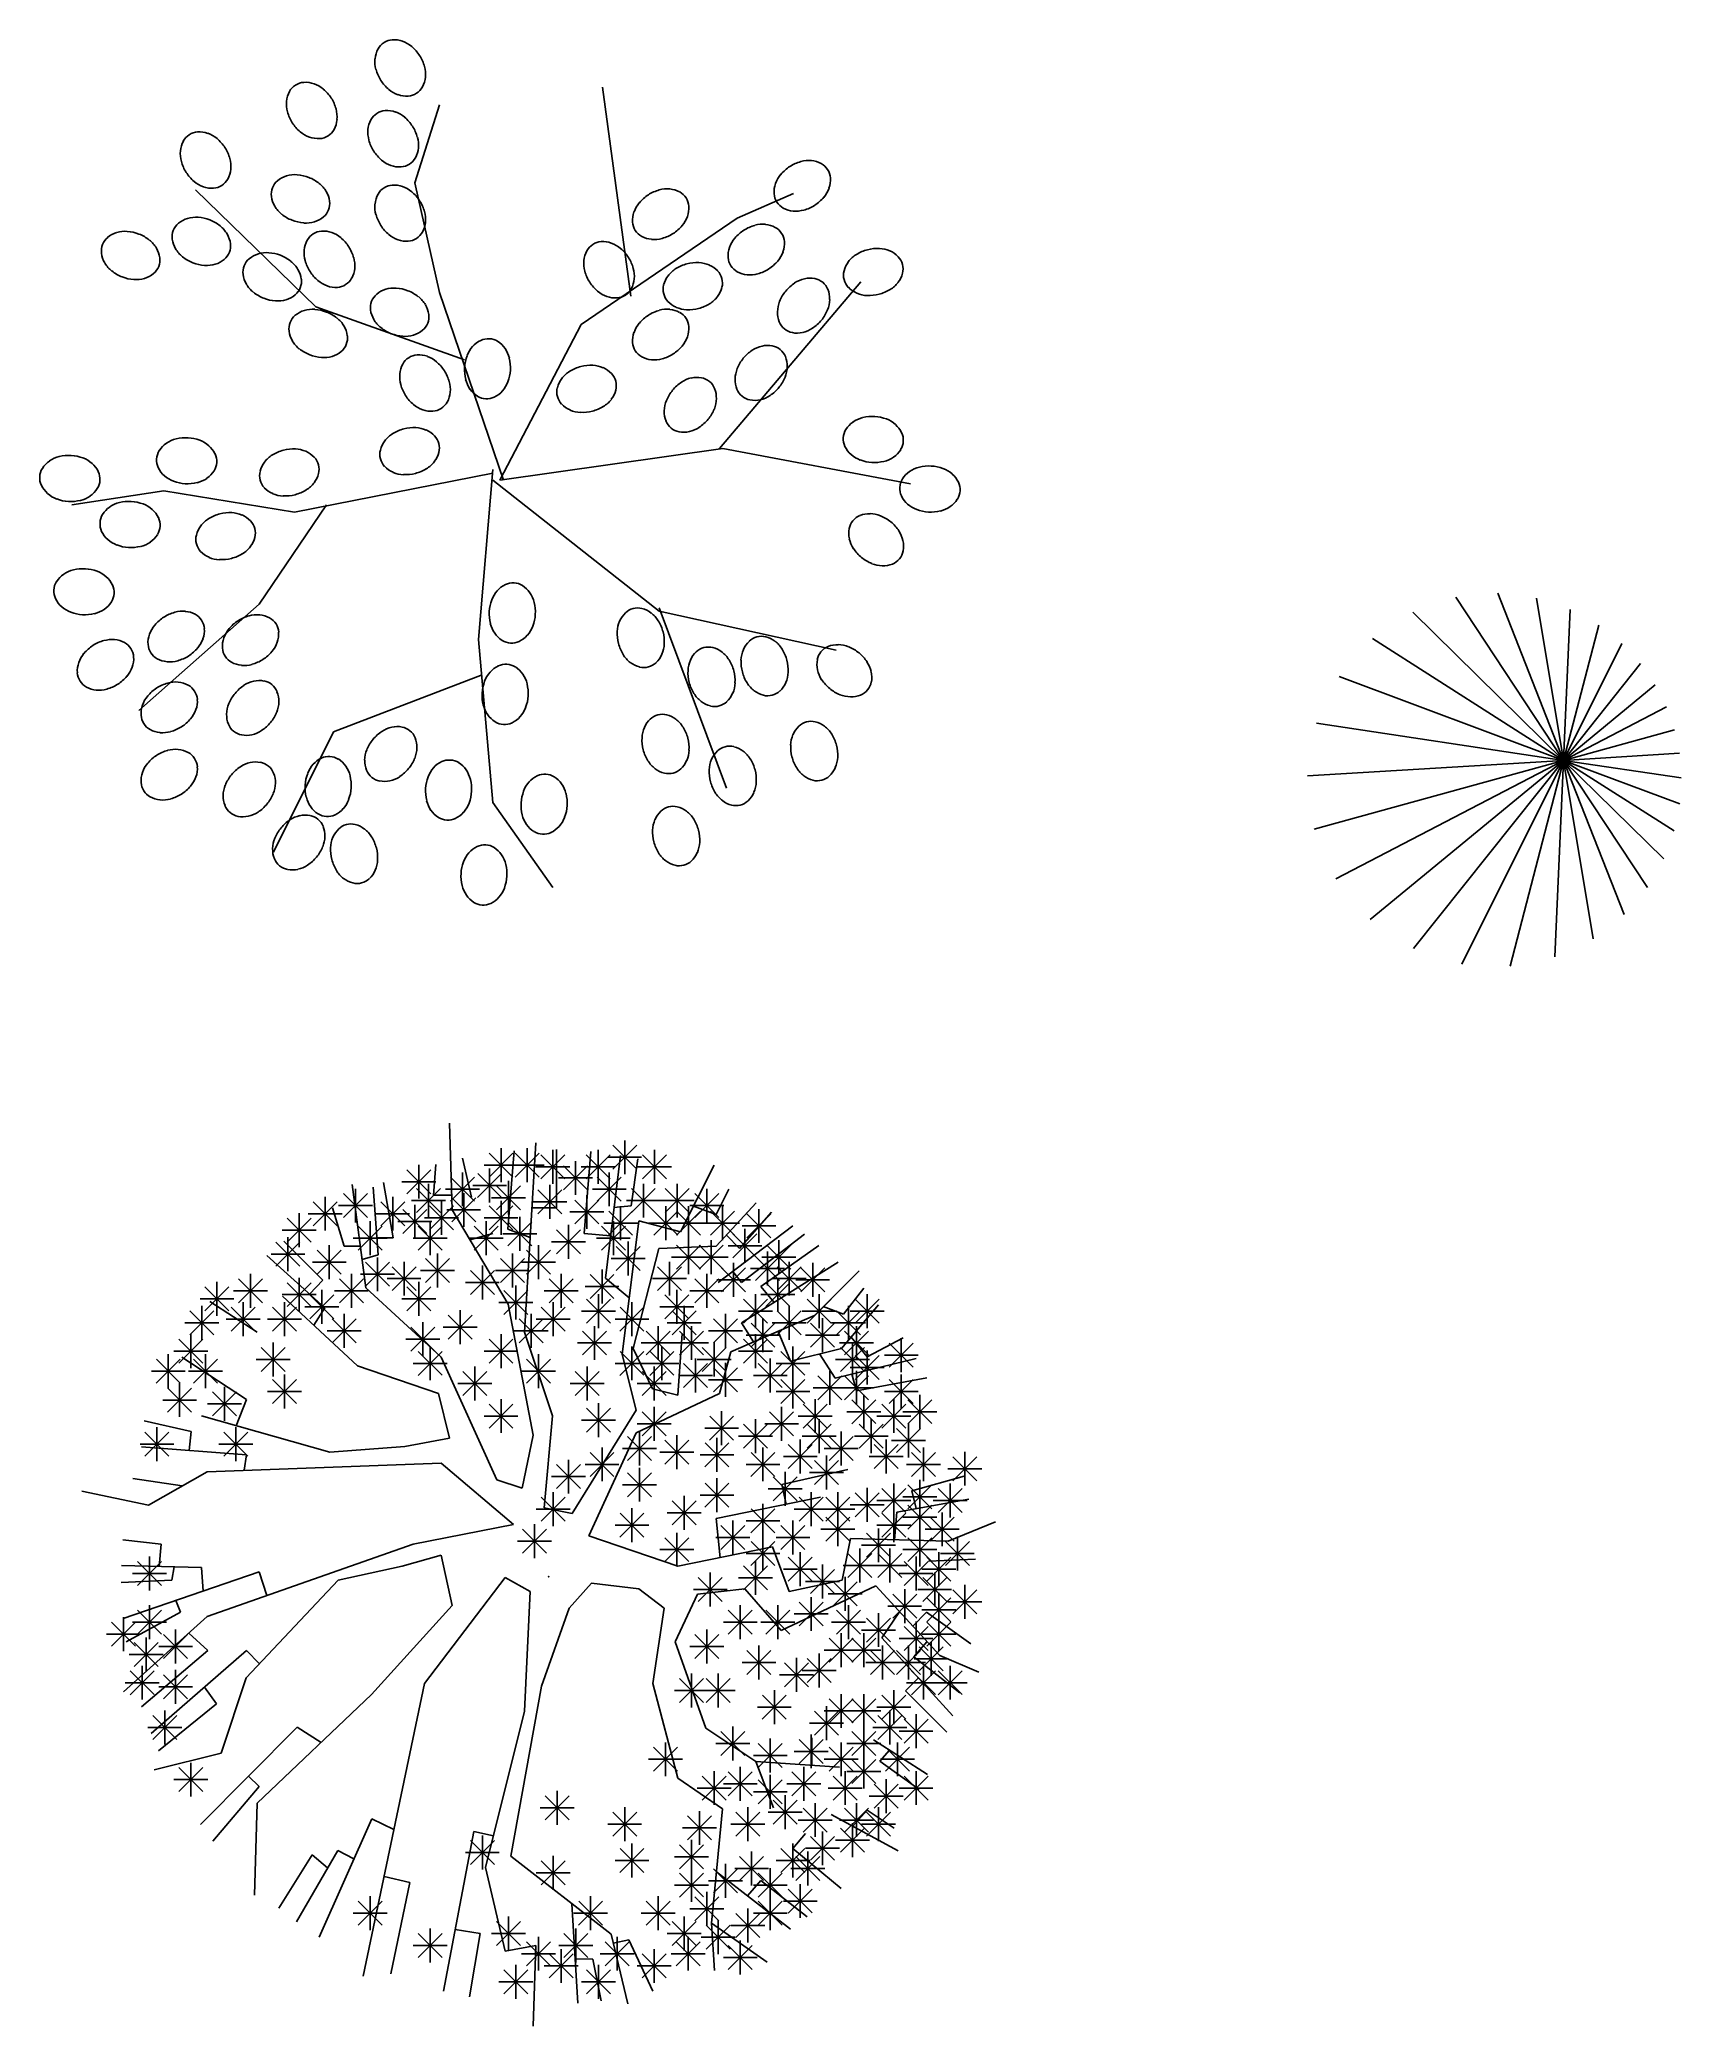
# Model space of a CAD drawing. Extents: x 599.3 to 609.9, y -12.3 to 0.5.
import ezdxf

# ---------------------------------------------------------------- set-up
doc = ezdxf.new("R2010")
doc.units = 0
doc.header["$LTSCALE"] = 7.5
doc.layers.get('0').update_dxf_attribs({"linetype": 'CONTINUOUS'})

# ---------------------------------------------------------------- blocks, each defined once
blk = doc.blocks.new('P7', base_point=(346.293078, 199.159046))
for p, q in [((345.414398, 197.037725), (351.414398, 197.037725)), ((346.293078, 194.916405), (350.538857, 199.162184)), ((346.293078, 199.159046), (350.535719, 194.916405)), ((348.414398, 200.037725), (348.414398, 194.037725))]:
    blk.add_line(p, q)

msp = doc.modelspace()

# ---------------------------------------------------------------- linework, layer by layer
at = {"color": 0}
for p, q in [((603.15, -1.158), (602.968, 0.187)), ((601.92, 0.073), (601.761, -0.429)), ((601.123, -1.226), (600.349, -0.474)), ((601.761, -0.429), (601.92, -1.135)), ((603.834, -0.656), (604.198, -0.497)), ((602.831, -1.34), (603.834, -0.656)), ((601.92, -1.135), (602.33, -2.343)), ((603.72, -2.138), (604.631, -1.067)), ((602.08, -1.568), (601.123, -1.226)), ((602.308, -2.343), (602.831, -1.34)), ((602.308, -2.343), (603.743, -2.138)), ((603.743, -2.138), (604.95, -2.366)), ((602.262, -2.297), (600.986, -2.548)), ((602.262, -2.274), (602.171, -3.368)), ((600.144, -2.411), (599.552, -2.502)), ((600.986, -2.548), (600.144, -2.411)), ((602.262, -2.343), (603.333, -3.186)), ((601.191, -2.502), (600.759, -3.14)), ((600.759, -3.14), (599.984, -3.824)), ((603.333, -3.163), (603.765, -4.325)), ((603.333, -3.186), (604.471, -3.437)), ((609.153, -4.146), (608.183, -3.191)), ((609.153, -4.146), (608.459, -3.096)), ((609.153, -4.146), (608.73, -3.07)), ((609.153, -4.146), (608.979, -3.101)), ((609.153, -4.146), (609.196, -3.174)), ((609.153, -4.146), (609.379, -3.275)), ((602.171, -3.368), (602.262, -4.417)), ((609.153, -4.146), (607.924, -3.361)), ((609.153, -4.146), (609.528, -3.393)), ((609.153, -4.146), (609.649, -3.523)), ((602.194, -3.596), (601.237, -3.961)), ((609.153, -4.146), (607.709, -3.605)), ((609.153, -4.146), (609.743, -3.66)), ((609.153, -4.146), (609.815, -3.802)), ((601.237, -3.961), (600.85, -4.736)), ((609.153, -4.146), (607.563, -3.907)), ((609.153, -4.146), (609.866, -3.948)), ((609.153, -4.146), (607.506, -4.245)), ((609.153, -4.146), (607.549, -4.589)), ((609.153, -4.146), (607.687, -4.907)), ((609.153, -4.146), (607.908, -5.17)), ((609.153, -4.146), (608.188, -5.356)), ((609.153, -4.146), (608.498, -5.456)), ((609.153, -4.146), (608.809, -5.47)), ((609.153, -4.146), (609.097, -5.41)), ((609.153, -4.146), (609.898, -4.1)), ((609.153, -4.146), (609.865, -4.6)), ((609.153, -4.146), (609.901, -4.426)), ((609.153, -4.146), (609.91, -4.259)), ((609.153, -4.146), (609.344, -5.293)), ((609.153, -4.146), (609.543, -5.138)), ((609.153, -4.146), (609.693, -4.963)), ((609.153, -4.146), (609.798, -4.78)), ((602.262, -4.417), (602.649, -4.963)), ((602.001, -7.037), (601.983, -6.481)), ((602.467, -7.826), (602.539, -6.606)), ((601.88, -6.944), (601.895, -6.746)), ((602.126, -6.957), (602.067, -6.705)), ((602.358, -7.163), (602.4, -6.658)), ((602.673, -7.026), (602.673, -6.649)), ((602.851, -7.19), (602.894, -6.662)), ((602.988, -7.478), (603.083, -6.688)), ((603.152, -7.012), (603.196, -6.709)), ((603.471, -7.18), (603.686, -6.75)), ((601.446, -7.539), (601.356, -6.875)), ((601.524, -7.327), (601.492, -6.892)), ((601.62, -7.218), (601.559, -6.862)), ((601.305, -7.272), (601.231, -7.026)), ((601.998, -6.943), (601.88, -6.944)), ((602.514, -7.026), (602.673, -7.026)), ((603.042, -7.024), (603.152, -7.012)), ((603.554, -7.015), (603.699, -7.067)), ((603.699, -7.067), (603.78, -6.905)), ((603.699, -7.272), (603.956, -6.994)), ((602.36, -7.646), (602.001, -7.037)), ((603.095, -7.969), (603.202, -7.108)), ((603.202, -7.108), (603.471, -7.18)), ((603.713, -7.505), (604.193, -7.142)), ((603.85, -7.286), (604.056, -7.052)), ((601.168, -7.491), (600.918, -7.24)), ((601.409, -7.271), (601.305, -7.272)), ((601.516, -7.218), (601.62, -7.218)), ((602.112, -7.225), (602.115, -7.231)), ((602.115, -7.231), (602.263, -7.19)), ((602.503, -7.217), (602.358, -7.163)), ((603.02, -7.206), (602.851, -7.19)), ((603.166, -7.93), (603.33, -7.286)), ((603.33, -7.286), (603.699, -7.272)), ((603.765, -7.201), (603.85, -7.286)), ((603.863, -7.505), (604.267, -7.195)), ((603.986, -7.532), (604.36, -7.268)), ((601.182, -7.669), (600.807, -7.332)), ((601.421, -7.357), (601.524, -7.327)), ((603.863, -7.765), (604.484, -7.375)), ((601.082, -7.58), (601.168, -7.491)), ((601.93, -7.987), (601.446, -7.539)), ((603.14, -7.605), (602.988, -7.478)), ((603.807, -7.434), (603.863, -7.505)), ((604.072, -7.634), (603.986, -7.532)), ((604.332, -7.718), (604.619, -7.431)), ((604.52, -7.71), (604.649, -7.541)), ((600.746, -7.826), (600.442, -7.628)), ((601.392, -8.041), (600.908, -7.593)), ((601.111, -7.781), (601.182, -7.669)), ((602.521, -8.489), (602.36, -7.646)), ((604.389, -7.661), (604.52, -7.71)), ((604.506, -7.93), (604.744, -7.649)), ((603.794, -7.951), (604.332, -7.718)), ((603.939, -7.888), (603.863, -7.765)), ((602.647, -8.364), (602.467, -7.826)), ((603.453, -8.231), (603.48, -7.834)), ((604.098, -7.82), (604.178, -8.012)), ((604.568, -7.857), (604.671, -7.984)), ((604.671, -7.984), (604.902, -7.862)), ((600.676, -8.258), (600.261, -7.987)), ((601.912, -8.22), (601.392, -8.041)), ((602.288, -8.776), (601.93, -7.987)), ((603.185, -8.328), (603.095, -7.969)), ((603.289, -8.19), (603.166, -7.93)), ((603.722, -8.22), (603.794, -7.951)), ((604.178, -8.012), (604.506, -7.93)), ((604.365, -7.965), (604.465, -8.121)), ((604.465, -8.121), (604.986, -7.995)), ((604.572, -8.095), (604.602, -8.203)), ((604.602, -8.203), (605.056, -8.12)), ((600.61, -8.427), (600.676, -8.258)), ((601.983, -8.507), (601.912, -8.22)), ((603.185, -8.472), (603.722, -8.22)), ((603.289, -8.19), (603.453, -8.231)), ((600.32, -8.464), (600.019, -8.395)), ((601.213, -8.597), (600.388, -8.364)), ((602.593, -8.956), (602.647, -8.364)), ((602.772, -8.992), (603.185, -8.328)), ((600.676, -8.614), (600.002, -8.563)), ((600.307, -8.586), (600.32, -8.464)), ((601.697, -8.561), (601.213, -8.597)), ((601.697, -8.561), (601.983, -8.507)), ((602.45, -8.83), (602.521, -8.489)), ((602.88, -9.135), (603.185, -8.472)), ((601.93, -8.669), (600.424, -8.723)), ((600.662, -8.714), (600.676, -8.614)), ((602.396, -9.063), (601.93, -8.669)), ((600.262, -8.815), (599.945, -8.767)), ((600.424, -8.723), (600.047, -8.938)), ((602.45, -8.83), (602.288, -8.776)), ((604.123, -8.806), (604.547, -8.71)), ((604.149, -8.933), (604.123, -8.806)), ((604.958, -8.847), (605.295, -8.752)), ((600.047, -8.938), (599.617, -8.848)), ((603.699, -9.025), (604.37, -8.888)), ((604.862, -8.984), (605.326, -8.9)), ((604.986, -8.961), (604.958, -8.847)), ((602.396, -9.063), (601.75, -9.189)), ((602.772, -8.992), (602.593, -8.956)), ((603.725, -9.277), (603.699, -9.025)), ((604.848, -9.161), (604.862, -8.984)), ((605.192, -9.171), (605.497, -9.045)), ((600.128, -9.189), (599.881, -9.162)), ((600.115, -9.333), (600.128, -9.189)), ((601.75, -9.189), (600.424, -9.655)), ((602.88, -9.135), (603.453, -9.332)), ((604.511, -9.422), (604.565, -9.153)), ((604.565, -9.153), (605.192, -9.171)), ((600.388, -9.34), (599.872, -9.327)), ((601.679, -9.332), (601.93, -9.261)), ((601.93, -9.261), (602.001, -9.584)), ((603.453, -9.332), (604.063, -9.207)), ((604.063, -9.207), (604.17, -9.494)), ((605.067, -9.299), (605.369, -9.285)), ((600.197, -9.422), (599.871, -9.436)), ((600.758, -9.367), (599.884, -9.668)), ((600.211, -9.335), (600.197, -9.422)), ((600.398, -9.492), (600.388, -9.34)), ((601.266, -9.422), (600.675, -10.05)), ((600.808, -9.52), (600.758, -9.367)), ((601.679, -9.332), (601.266, -9.422)), ((602.342, -9.404), (601.822, -10.086)), ((602.503, -9.494), (602.342, -9.404)), ((602.898, -9.44), (602.754, -9.601)), ((602.898, -9.44), (603.202, -9.476)), ((604.117, -9.745), (604.726, -9.458)), ((604.17, -9.494), (604.511, -9.422)), ((604.726, -9.458), (605.139, -9.906)), ((600.222, -9.552), (600.252, -9.628)), ((602.001, -9.584), (601.481, -10.158)), ((602.503, -9.494), (602.467, -10.265)), ((603.202, -9.476), (603.364, -9.601)), ((603.579, -9.512), (603.435, -9.817)), ((603.579, -9.512), (603.884, -9.476)), ((603.884, -9.476), (604.117, -9.745)), ((600.424, -9.655), (599.886, -10.14)), ((600.252, -9.628), (599.903, -9.818)), ((602.754, -9.601), (602.575, -10.104)), ((603.364, -9.601), (603.292, -10.086)), ((604.879, -9.624), (604.766, -9.792)), ((604.965, -9.717), (605.054, -9.628)), ((605.054, -9.628), (605.338, -9.83)), ((600.305, -9.763), (600.429, -9.874)), ((603.435, -9.817), (603.633, -10.373)), ((604.766, -9.792), (605.222, -10.295)), ((605.056, -9.817), (604.972, -9.915)), ((600.429, -9.874), (600.002, -10.236)), ((600.676, -9.874), (600.063, -10.407)), ((600.76, -9.959), (600.676, -9.874)), ((604.972, -9.915), (605.268, -10.147)), ((605.139, -9.906), (605.39, -10.014)), ((600.675, -10.05), (600.513, -10.534)), ((601.822, -10.086), (601.428, -11.969)), ((603.292, -10.086), (603.453, -10.696)), ((605, -10.051), (604.917, -10.134)), ((600.484, -10.216), (600.11, -10.52)), ((600.406, -10.109), (600.484, -10.216)), ((601.481, -10.158), (600.746, -10.857)), ((602.575, -10.104), (602.378, -11.198)), ((604.917, -10.134), (605.183, -10.4)), ((602.467, -10.265), (602.216, -11.27)), ((601.004, -10.367), (600.38, -10.993)), ((601.157, -10.466), (601.004, -10.367)), ((603.633, -10.373), (603.955, -10.588)), ((604.315, -10.612), (604.315, -10.435)), ((604.712, -10.449), (605.06, -10.671)), ((600.513, -10.534), (600.083, -10.642)), ((603.955, -10.588), (604.069, -10.887)), ((603.955, -10.588), (604.493, -10.624)), ((604.814, -10.515), (604.753, -10.586)), ((604.753, -10.586), (605.007, -10.769)), ((600.69, -10.682), (600.758, -10.75)), ((603.453, -10.696), (603.74, -10.893)), ((600.758, -10.75), (600.461, -11.1)), ((600.746, -10.857), (600.729, -11.449)), ((601.483, -10.956), (601.144, -11.718)), ((601.625, -11.025), (601.483, -10.956)), ((603.74, -10.893), (603.669, -11.628)), ((604.439, -10.929), (604.87, -11.162)), ((604.578, -11.004), (604.671, -10.901)), ((604.671, -10.901), (604.845, -11.018)), ((602.14, -11.038), (601.945, -12.065)), ((602.267, -11.067), (602.14, -11.038)), ((604.274, -11.051), (604.192, -11.148)), ((601.1, -11.189), (600.884, -11.531)), ((601.264, -11.161), (600.999, -11.62)), ((601.199, -11.273), (601.1, -11.189)), ((601.368, -11.214), (601.264, -11.161)), ((602.378, -11.198), (603.023, -11.7)), ((604.192, -11.148), (604.503, -11.405)), ((601.562, -11.328), (601.729, -11.367)), ((601.729, -11.367), (601.606, -11.955)), ((602.216, -11.27), (602.342, -11.808)), ((603.701, -11.298), (604.177, -11.667)), ((603.901, -11.453), (603.986, -11.353)), ((603.986, -11.353), (604.286, -11.588)), ((602.77, -11.503), (602.81, -12.143)), ((603.669, -11.628), (603.688, -11.934)), ((603.669, -11.628), (604.027, -11.879)), ((602.02, -11.669), (602.181, -11.695)), ((602.181, -11.695), (602.113, -12.102)), ((603.023, -11.7), (603.131, -12.148)), ((603.037, -11.758), (603.138, -11.736)), ((603.138, -11.736), (603.292, -12.066)), ((602.342, -11.808), (602.539, -11.772)), ((602.539, -11.772), (602.521, -12.292)), ((602.792, -11.859), (602.906, -11.86)), ((602.906, -11.86), (602.96, -12.128))]:
    msp.add_line(p, q, dxfattribs=at)
for centre, radius, start, end in [((601.662, 0.356), 0.158, 151.0337, 175.1792), ((601.624, 0.377), 0.115, 122.6319, 151.0337), ((601.624, 0.377), 0.115, 94.2301, 122.6319), ((601.627, 0.334), 0.158, 70.0845, 94.2301), ((601.613, 0.295), 0.199, 50.2358, 70.0845), ((601.579, 0.254), 0.252, 32.6319, 50.2358), ((601.579, 0.254), 0.252, 15.028, 32.6319), ((601.702, 0.352), 0.199, 175.1792, 195.028), ((601.754, 0.366), 0.252, 195.028, 212.6319), ((601.631, 0.268), 0.199, 355.1792, 15.028), ((601.092, 0.082), 0.158, 151.0337, 175.1792), ((601.054, 0.103), 0.115, 122.6319, 151.0337), ((601.054, 0.103), 0.115, 94.2301, 122.6319), ((601.058, 0.06), 0.158, 70.0845, 94.2301), ((601.044, 0.022), 0.199, 50.2358, 70.0845), ((601.01, -0.019), 0.252, 32.6319, 50.2358), ((601.754, 0.366), 0.252, 212.6319, 230.2358), ((601.72, 0.325), 0.199, 230.2358, 250.0845), ((601.706, 0.287), 0.158, 250.0845, 274.2301), ((601.709, 0.244), 0.115, 274.2301, 302.6319), ((601.709, 0.244), 0.115, 302.6319, 331.0337), ((601.671, 0.265), 0.158, 331.0337, 355.1792), ((601.133, 0.079), 0.199, 175.1792, 195.028), ((601.184, 0.093), 0.252, 195.028, 212.6319), ((601.01, -0.019), 0.252, 15.028, 32.6319), ((601.061, -0.005), 0.199, 355.1792, 15.028), ((601.578, -0.079), 0.115, 122.6319, 151.0337), ((601.578, -0.079), 0.115, 94.2301, 122.6319), ((601.582, -0.122), 0.158, 70.0845, 94.2301), ((601.568, -0.16), 0.199, 50.2358, 70.0845), ((600.371, -0.216), 0.115, 122.6319, 151.0337), ((600.371, -0.216), 0.115, 94.2301, 122.6319), ((600.374, -0.259), 0.158, 70.0845, 94.2301), ((600.36, -0.297), 0.199, 50.2358, 70.0845), ((601.184, 0.093), 0.252, 212.6319, 230.2358), ((601.15, 0.052), 0.199, 230.2358, 250.0845), ((601.14, -0.03), 0.115, 274.2301, 302.6319), ((601.14, -0.03), 0.115, 302.6319, 331.0337), ((601.102, -0.009), 0.158, 331.0337, 355.1792), ((601.616, -0.1), 0.158, 151.0337, 175.1792), ((601.657, -0.103), 0.199, 175.1792, 195.028), ((601.533, -0.201), 0.252, 32.6319, 50.2358), ((601.533, -0.201), 0.252, 15.028, 32.6319), ((600.409, -0.237), 0.158, 151.0337, 175.1792), ((600.45, -0.24), 0.199, 175.1792, 195.028), ((600.326, -0.338), 0.252, 32.6319, 50.2358), ((600.326, -0.338), 0.252, 15.028, 32.6319), ((601.136, 0.014), 0.158, 250.0845, 274.2301), ((601.708, -0.089), 0.252, 195.028, 212.6319), ((601.708, -0.089), 0.252, 212.6319, 230.2358), ((601.626, -0.191), 0.158, 331.0337, 355.1792), ((601.585, -0.188), 0.199, 355.1792, 15.028), ((600.501, -0.226), 0.252, 195.028, 212.6319), ((600.501, -0.226), 0.252, 212.6319, 230.2358), ((600.418, -0.328), 0.158, 331.0337, 355.1792), ((600.378, -0.324), 0.199, 355.1792, 15.028), ((600.99, -0.575), 0.199, 86.2358, 106.0845), ((600.987, -0.629), 0.252, 68.6319, 86.2358), ((601.674, -0.131), 0.199, 230.2358, 250.0845), ((601.66, -0.169), 0.158, 250.0845, 274.2301), ((601.663, -0.212), 0.115, 274.2301, 302.6319), ((601.663, -0.212), 0.115, 302.6319, 331.0337), ((604.269, -0.501), 0.199, 140.2358, 160.0845), ((604.31, -0.536), 0.252, 122.6319, 140.2358), ((604.31, -0.536), 0.252, 105.028, 122.6319), ((604.296, -0.484), 0.199, 85.1792, 105.028), ((604.299, -0.443), 0.158, 61.0337, 85.1792), ((604.32, -0.406), 0.115, 32.6319, 61.0337), ((604.32, -0.406), 0.115, 4.2301, 32.6319), ((600.467, -0.267), 0.199, 230.2358, 250.0845), ((600.453, -0.306), 0.158, 250.0845, 274.2301), ((600.456, -0.349), 0.115, 274.2301, 302.6319), ((600.456, -0.349), 0.115, 302.6319, 331.0337), ((600.951, -0.503), 0.115, 158.6319, 187.0337), ((600.951, -0.503), 0.115, 130.2301, 158.6319), ((600.979, -0.536), 0.158, 106.0845, 130.2301), ((600.987, -0.629), 0.252, 51.028, 68.6319), ((601.02, -0.587), 0.199, 31.1792, 51.028), ((601.055, -0.566), 0.158, 7.0337, 31.1792), ((601.662, -0.578), 0.158, 151.0337, 175.1792), ((601.624, -0.558), 0.115, 122.6319, 151.0337), ((601.624, -0.558), 0.115, 94.2301, 122.6319), ((601.627, -0.601), 0.158, 70.0845, 94.2301), ((601.613, -0.639), 0.199, 50.2358, 70.0845), ((601.579, -0.68), 0.252, 32.6319, 50.2358), ((603.399, -0.718), 0.252, 122.6319, 140.2358), ((603.399, -0.718), 0.252, 105.028, 122.6319), ((603.385, -0.666), 0.199, 85.1792, 105.028), ((603.388, -0.626), 0.158, 61.0337, 85.1792), ((603.409, -0.588), 0.115, 32.6319, 61.0337), ((604.23, -0.488), 0.158, 160.0845, 184.2301), ((604.187, -0.491), 0.115, 184.2301, 212.6319), ((604.239, -0.395), 0.199, 320.2358, 340.0845), ((604.277, -0.409), 0.158, 340.0845, 4.2301), ((600.994, -0.498), 0.158, 187.0337, 211.1792), ((601.029, -0.477), 0.199, 211.1792, 231.028), ((601.062, -0.435), 0.252, 231.028, 248.6319), ((601.098, -0.561), 0.115, 310.2301, 338.6319), ((601.098, -0.561), 0.115, 338.6319, 7.0337), ((601.702, -0.582), 0.199, 175.1792, 195.028), ((601.754, -0.568), 0.252, 195.028, 212.6319), ((601.579, -0.68), 0.252, 15.028, 32.6319), ((601.631, -0.666), 0.199, 355.1792, 15.028), ((603.319, -0.67), 0.158, 160.0845, 184.2301), ((603.358, -0.684), 0.199, 140.2358, 160.0845), ((603.409, -0.588), 0.115, 4.2301, 32.6319), ((603.366, -0.591), 0.158, 340.0845, 4.2301), ((604.187, -0.491), 0.115, 212.6319, 241.0337), ((604.208, -0.453), 0.158, 241.0337, 265.1792), ((604.212, -0.412), 0.199, 265.1792, 285.028), ((604.198, -0.361), 0.252, 285.028, 302.6319), ((604.198, -0.361), 0.252, 302.6319, 320.2358), ((599.885, -0.901), 0.158, 106.0845, 130.2301), ((599.897, -0.94), 0.199, 86.2358, 106.0845), ((599.893, -0.993), 0.252, 68.6319, 86.2358), ((599.893, -0.993), 0.252, 51.028, 68.6319), ((600.313, -0.777), 0.115, 158.6319, 187.0337), ((600.313, -0.777), 0.115, 130.2301, 158.6319), ((600.341, -0.81), 0.158, 106.0845, 130.2301), ((600.352, -0.849), 0.199, 86.2358, 106.0845), ((600.349, -0.902), 0.252, 68.6319, 86.2358), ((600.349, -0.902), 0.252, 51.028, 68.6319), ((600.382, -0.861), 0.199, 31.1792, 51.028), ((600.417, -0.84), 0.158, 7.0337, 31.1792), ((601.062, -0.435), 0.252, 248.6319, 266.2358), ((601.059, -0.489), 0.199, 266.2358, 286.0845), ((601.168, -0.854), 0.115, 122.6319, 151.0337), ((601.168, -0.854), 0.115, 94.2301, 122.6319), ((601.07, -0.528), 0.158, 286.0845, 310.2301), ((601.172, -0.897), 0.158, 70.0845, 94.2301), ((601.158, -0.935), 0.199, 50.2358, 70.0845), ((601.754, -0.568), 0.252, 212.6319, 230.2358), ((601.72, -0.609), 0.199, 230.2358, 250.0845), ((601.709, -0.69), 0.115, 302.6319, 331.0337), ((601.671, -0.67), 0.158, 331.0337, 355.1792), ((603.276, -0.673), 0.115, 184.2301, 212.6319), ((603.276, -0.673), 0.115, 212.6319, 241.0337), ((603.287, -0.543), 0.252, 285.028, 302.6319), ((603.287, -0.543), 0.252, 302.6319, 320.2358), ((603.328, -0.577), 0.199, 320.2358, 340.0845), ((604.014, -0.946), 0.252, 122.6319, 140.2358), ((604.014, -0.946), 0.252, 105.028, 122.6319), ((604, -0.894), 0.199, 85.1792, 105.028), ((604.003, -0.854), 0.158, 61.0337, 85.1792), ((604.024, -0.816), 0.115, 32.6319, 61.0337), ((604.024, -0.816), 0.115, 4.2301, 32.6319), ((599.858, -0.868), 0.115, 158.6319, 187.0337), ((599.9, -0.863), 0.158, 187.0337, 211.1792), ((599.858, -0.868), 0.115, 130.2301, 158.6319), ((599.927, -0.952), 0.199, 31.1792, 51.028), ((599.962, -0.931), 0.158, 7.0337, 31.1792), ((600.356, -0.772), 0.158, 187.0337, 211.1792), ((600.391, -0.75), 0.199, 211.1792, 231.028), ((600.46, -0.834), 0.115, 310.2301, 338.6319), ((600.46, -0.834), 0.115, 338.6319, 7.0337), ((600.797, -1.038), 0.158, 106.0845, 130.2301), ((600.808, -1.077), 0.199, 86.2358, 106.0845), ((600.804, -1.13), 0.252, 68.6319, 86.2358), ((601.206, -0.875), 0.158, 151.0337, 175.1792), ((601.247, -0.878), 0.199, 175.1792, 195.028), ((601.123, -0.976), 0.252, 32.6319, 50.2358), ((601.123, -0.976), 0.252, 15.028, 32.6319), ((601.706, -0.647), 0.158, 250.0845, 274.2301), ((601.709, -0.69), 0.115, 274.2301, 302.6319), ((603.006, -0.943), 0.158, 151.0337, 175.1792), ((602.968, -0.922), 0.115, 122.6319, 151.0337), ((602.968, -0.922), 0.115, 94.2301, 122.6319), ((602.971, -0.965), 0.158, 70.0845, 94.2301), ((602.957, -1.004), 0.199, 50.2358, 70.0845), ((602.923, -1.045), 0.252, 32.6319, 50.2358), ((603.297, -0.635), 0.158, 241.0337, 265.1792), ((603.301, -0.595), 0.199, 265.1792, 285.028), ((603.934, -0.898), 0.158, 160.0845, 184.2301), ((603.973, -0.912), 0.199, 140.2358, 160.0845), ((603.943, -0.805), 0.199, 320.2358, 340.0845), ((603.981, -0.819), 0.158, 340.0845, 4.2301), ((604.708, -1.058), 0.199, 122.2358, 142.0845), ((604.737, -1.103), 0.252, 104.6319, 122.2358), ((604.737, -1.103), 0.252, 87.028, 104.6319), ((604.74, -1.05), 0.199, 67.1792, 87.028), ((604.755, -1.012), 0.158, 43.0337, 67.1792), ((599.935, -0.842), 0.199, 211.1792, 231.028), ((599.969, -0.8), 0.252, 231.028, 248.6319), ((599.977, -0.892), 0.158, 286.0845, 310.2301), ((600.005, -0.925), 0.115, 310.2301, 338.6319), ((600.005, -0.925), 0.115, 338.6319, 7.0337), ((600.424, -0.709), 0.252, 231.028, 248.6319), ((600.424, -0.709), 0.252, 248.6319, 266.2358), ((600.421, -0.762), 0.199, 266.2358, 286.0845), ((600.432, -0.801), 0.158, 286.0845, 310.2301), ((600.769, -1.005), 0.115, 158.6319, 187.0337), ((600.812, -0.999), 0.158, 187.0337, 211.1792), ((600.769, -1.005), 0.115, 130.2301, 158.6319), ((600.804, -1.13), 0.252, 51.028, 68.6319), ((600.838, -1.089), 0.199, 31.1792, 51.028), ((600.873, -1.068), 0.158, 7.0337, 31.1792), ((601.298, -0.864), 0.252, 195.028, 212.6319), ((601.298, -0.864), 0.252, 212.6319, 230.2358), ((601.216, -0.966), 0.158, 331.0337, 355.1792), ((601.175, -0.962), 0.199, 355.1792, 15.028), ((603.046, -0.946), 0.199, 175.1792, 195.028), ((603.098, -0.933), 0.252, 195.028, 212.6319), ((602.923, -1.045), 0.252, 15.028, 32.6319), ((602.974, -1.031), 0.199, 355.1792, 15.028), ((603.547, -1.149), 0.199, 122.2358, 142.0845), ((603.575, -1.194), 0.252, 104.6319, 122.2358), ((603.575, -1.194), 0.252, 87.028, 104.6319), ((603.578, -1.141), 0.199, 67.1792, 87.028), ((603.594, -1.104), 0.158, 43.0337, 67.1792), ((603.625, -1.074), 0.115, 14.6319, 43.0337), ((603.891, -0.901), 0.115, 184.2301, 212.6319), ((603.891, -0.901), 0.115, 212.6319, 241.0337), ((603.912, -0.863), 0.158, 241.0337, 265.1792), ((603.915, -0.823), 0.199, 265.1792, 285.028), ((603.902, -0.771), 0.252, 285.028, 302.6319), ((603.902, -0.771), 0.252, 302.6319, 320.2358), ((604.634, -1.023), 0.115, 166.2301, 194.6319), ((604.676, -1.033), 0.158, 142.0845, 166.2301), ((604.745, -0.973), 0.158, 322.0845, 346.2301), ((604.787, -0.983), 0.115, 14.6319, 43.0337), ((604.787, -0.983), 0.115, 346.2301, 14.6319), ((599.969, -0.8), 0.252, 248.6319, 266.2358), ((599.965, -0.853), 0.199, 266.2358, 286.0845), ((600.846, -0.978), 0.199, 211.1792, 231.028), ((600.88, -0.937), 0.252, 231.028, 248.6319), ((600.888, -1.029), 0.158, 286.0845, 310.2301), ((600.916, -1.062), 0.115, 310.2301, 338.6319), ((600.916, -1.062), 0.115, 338.6319, 7.0337), ((601.264, -0.905), 0.199, 230.2358, 250.0845), ((601.25, -0.944), 0.158, 250.0845, 274.2301), ((601.253, -0.987), 0.115, 274.2301, 302.6319), ((601.253, -0.987), 0.115, 302.6319, 331.0337), ((601.589, -1.233), 0.115, 130.2301, 158.6319), ((601.617, -1.266), 0.158, 106.0845, 130.2301), ((601.628, -1.305), 0.199, 86.2358, 106.0845), ((601.624, -1.358), 0.252, 68.6319, 86.2358), ((601.624, -1.358), 0.252, 51.028, 68.6319), ((603.098, -0.933), 0.252, 212.6319, 230.2358), ((603.064, -0.974), 0.199, 230.2358, 250.0845), ((603.053, -1.055), 0.115, 302.6319, 331.0337), ((603.015, -1.034), 0.158, 331.0337, 355.1792), ((603.473, -1.114), 0.115, 166.2301, 194.6319), ((603.515, -1.124), 0.158, 142.0845, 166.2301), ((603.473, -1.114), 0.115, 194.6319, 223.0337), ((603.583, -1.064), 0.158, 322.0845, 346.2301), ((603.625, -1.074), 0.115, 346.2301, 14.6319), ((604.342, -1.285), 0.252, 140.6319, 158.2358), ((604.342, -1.285), 0.252, 123.028, 140.6319), ((604.313, -1.24), 0.199, 103.1792, 123.028), ((604.304, -1.2), 0.158, 79.0337, 103.1792), ((604.312, -1.158), 0.115, 50.6319, 79.0337), ((604.312, -1.158), 0.115, 22.2301, 50.6319), ((604.272, -1.174), 0.158, 358.0845, 22.2301), ((604.634, -1.023), 0.115, 194.6319, 223.0337), ((604.666, -0.993), 0.158, 223.0337, 247.1792), ((604.682, -0.956), 0.199, 247.1792, 267.028), ((604.684, -0.902), 0.252, 267.028, 284.6319), ((604.684, -0.902), 0.252, 284.6319, 302.2358), ((604.713, -0.948), 0.199, 302.2358, 322.0845), ((600.88, -0.937), 0.252, 248.6319, 266.2358), ((600.876, -0.99), 0.199, 266.2358, 286.0845), ((601.093, -1.402), 0.158, 106.0845, 130.2301), ((601.104, -1.441), 0.199, 86.2358, 106.0845), ((601.1, -1.495), 0.252, 68.6319, 86.2358), ((601.1, -1.495), 0.252, 51.028, 68.6319), ((601.589, -1.233), 0.115, 158.6319, 187.0337), ((601.632, -1.227), 0.158, 187.0337, 211.1792), ((601.658, -1.316), 0.199, 31.1792, 51.028), ((601.693, -1.295), 0.158, 7.0337, 31.1792), ((601.736, -1.29), 0.115, 338.6319, 7.0337), ((603.05, -1.012), 0.158, 250.0845, 274.2301), ((603.053, -1.055), 0.115, 274.2301, 302.6319), ((603.399, -1.493), 0.252, 105.028, 122.6319), ((603.385, -1.441), 0.199, 85.1792, 105.028), ((603.504, -1.084), 0.158, 223.0337, 247.1792), ((603.388, -1.401), 0.158, 61.0337, 85.1792), ((603.52, -1.047), 0.199, 247.1792, 267.028), ((603.409, -1.363), 0.115, 32.6319, 61.0337), ((603.523, -0.994), 0.252, 267.028, 284.6319), ((603.523, -0.994), 0.252, 284.6319, 302.2358), ((603.551, -1.039), 0.199, 302.2358, 322.0845), ((604.293, -1.265), 0.199, 158.2358, 178.0845), ((604.252, -1.264), 0.158, 178.0845, 202.2301), ((604.182, -1.153), 0.252, 320.6319, 338.2358), ((604.232, -1.173), 0.199, 338.2358, 358.0845), ((601.065, -1.369), 0.115, 158.6319, 187.0337), ((601.108, -1.364), 0.158, 187.0337, 211.1792), ((601.065, -1.369), 0.115, 130.2301, 158.6319), ((601.134, -1.453), 0.199, 31.1792, 51.028), ((601.169, -1.432), 0.158, 7.0337, 31.1792), ((601.666, -1.206), 0.199, 211.1792, 231.028), ((601.7, -1.165), 0.252, 231.028, 248.6319), ((601.7, -1.165), 0.252, 248.6319, 266.2358), ((601.708, -1.257), 0.158, 286.0845, 310.2301), ((601.736, -1.29), 0.115, 310.2301, 338.6319), ((603.319, -1.445), 0.158, 160.0845, 184.2301), ((603.358, -1.459), 0.199, 140.2358, 160.0845), ((603.399, -1.493), 0.252, 122.6319, 140.2358), ((603.409, -1.363), 0.115, 4.2301, 32.6319), ((603.366, -1.366), 0.158, 340.0845, 4.2301), ((604.212, -1.28), 0.115, 202.2301, 230.6319), ((604.212, -1.28), 0.115, 230.6319, 259.0337), ((604.22, -1.238), 0.158, 259.0337, 283.1792), ((604.211, -1.198), 0.199, 283.1792, 303.028), ((604.182, -1.153), 0.252, 303.028, 320.6319), ((601.142, -1.343), 0.199, 211.1792, 231.028), ((601.176, -1.301), 0.252, 231.028, 248.6319), ((601.184, -1.394), 0.158, 286.0845, 310.2301), ((601.212, -1.427), 0.115, 310.2301, 338.6319), ((601.212, -1.427), 0.115, 338.6319, 7.0337), ((601.696, -1.218), 0.199, 266.2358, 286.0845), ((602.282, -1.612), 0.199, 139.1792, 159.028), ((602.251, -1.586), 0.158, 115.0337, 139.1792), ((602.233, -1.547), 0.115, 86.6319, 115.0337), ((602.233, -1.547), 0.115, 58.2301, 86.6319), ((602.21, -1.583), 0.158, 34.0845, 58.2301), ((602.176, -1.606), 0.199, 14.2358, 34.0845), ((603.276, -1.448), 0.115, 184.2301, 212.6319), ((603.276, -1.448), 0.115, 212.6319, 241.0337), ((603.287, -1.318), 0.252, 285.028, 302.6319), ((603.287, -1.318), 0.252, 302.6319, 320.2358), ((603.328, -1.352), 0.199, 320.2358, 340.0845), ((604.069, -1.718), 0.252, 123.028, 140.6319), ((604.04, -1.673), 0.199, 103.1792, 123.028), ((604.031, -1.633), 0.158, 79.0337, 103.1792), ((604.039, -1.591), 0.115, 50.6319, 79.0337), ((604.039, -1.591), 0.115, 22.2301, 50.6319), ((601.176, -1.301), 0.252, 248.6319, 266.2358), ((601.173, -1.355), 0.199, 266.2358, 286.0845), ((601.821, -1.672), 0.158, 151.0337, 175.1792), ((601.862, -1.676), 0.199, 175.1792, 195.028), ((601.783, -1.651), 0.115, 122.6319, 151.0337), ((601.783, -1.651), 0.115, 94.2301, 122.6319), ((601.787, -1.694), 0.158, 70.0845, 94.2301), ((601.773, -1.733), 0.199, 50.2358, 70.0845), ((601.738, -1.774), 0.252, 32.6319, 50.2358), ((601.738, -1.774), 0.252, 15.028, 32.6319), ((602.332, -1.632), 0.252, 176.6319, 194.2358), ((602.332, -1.632), 0.252, 159.028, 176.6319), ((602.124, -1.619), 0.252, 339.028, 356.6319), ((602.124, -1.619), 0.252, 356.6319, 14.2358), ((602.863, -1.81), 0.199, 122.2358, 142.0845), ((602.892, -1.855), 0.252, 104.6319, 122.2358), ((602.892, -1.855), 0.252, 87.028, 104.6319), ((602.895, -1.802), 0.199, 67.1792, 87.028), ((602.91, -1.764), 0.158, 43.0337, 67.1792), ((602.942, -1.735), 0.115, 14.6319, 43.0337), ((603.297, -1.41), 0.158, 241.0337, 265.1792), ((603.301, -1.37), 0.199, 265.1792, 285.028), ((604.02, -1.698), 0.199, 158.2358, 178.0845), ((604.069, -1.718), 0.252, 140.6319, 158.2358), ((603.958, -1.606), 0.199, 338.2358, 358.0845), ((603.999, -1.607), 0.158, 358.0845, 22.2301), ((601.913, -1.662), 0.252, 195.028, 212.6319), ((601.831, -1.763), 0.158, 331.0337, 355.1792), ((601.79, -1.76), 0.199, 355.1792, 15.028), ((602.28, -1.645), 0.199, 194.2358, 214.0845), ((602.246, -1.667), 0.158, 214.0845, 238.2301), ((602.205, -1.665), 0.158, 295.0337, 319.1792), ((602.174, -1.638), 0.199, 319.1792, 339.028), ((602.789, -1.775), 0.115, 166.2301, 194.6319), ((602.831, -1.785), 0.158, 142.0845, 166.2301), ((602.9, -1.725), 0.158, 322.0845, 346.2301), ((602.942, -1.735), 0.115, 346.2301, 14.6319), ((603.614, -1.923), 0.252, 140.6319, 158.2358), ((603.614, -1.923), 0.252, 123.028, 140.6319), ((603.584, -1.878), 0.199, 103.1792, 123.028), ((603.575, -1.839), 0.158, 79.0337, 103.1792), ((603.583, -1.796), 0.115, 50.6319, 79.0337), ((603.583, -1.796), 0.115, 22.2301, 50.6319), ((603.543, -1.813), 0.158, 358.0845, 22.2301), ((603.979, -1.697), 0.158, 178.0845, 202.2301), ((603.939, -1.713), 0.115, 202.2301, 230.6319), ((603.909, -1.586), 0.252, 303.028, 320.6319), ((603.909, -1.586), 0.252, 320.6319, 338.2358), ((601.913, -1.662), 0.252, 212.6319, 230.2358), ((601.879, -1.703), 0.199, 230.2358, 250.0845), ((601.865, -1.741), 0.158, 250.0845, 274.2301), ((601.868, -1.784), 0.115, 274.2301, 302.6319), ((601.868, -1.784), 0.115, 302.6319, 331.0337), ((602.223, -1.704), 0.115, 238.2301, 266.6319), ((602.223, -1.704), 0.115, 266.6319, 295.0337), ((602.789, -1.775), 0.115, 194.6319, 223.0337), ((602.821, -1.745), 0.158, 223.0337, 247.1792), ((602.837, -1.708), 0.199, 247.1792, 267.028), ((602.839, -1.654), 0.252, 267.028, 284.6319), ((602.839, -1.654), 0.252, 284.6319, 302.2358), ((602.868, -1.7), 0.199, 302.2358, 322.0845), ((603.564, -1.903), 0.199, 158.2358, 178.0845), ((603.523, -1.902), 0.158, 178.0845, 202.2301), ((603.453, -1.791), 0.252, 320.6319, 338.2358), ((603.503, -1.811), 0.199, 338.2358, 358.0845), ((603.939, -1.713), 0.115, 230.6319, 259.0337), ((603.947, -1.671), 0.158, 259.0337, 283.1792), ((603.938, -1.631), 0.199, 283.1792, 303.028), ((601.724, -2.211), 0.199, 122.2358, 142.0845), ((601.753, -2.256), 0.252, 104.6319, 122.2358), ((601.753, -2.256), 0.252, 87.028, 104.6319), ((601.756, -2.203), 0.199, 67.1792, 87.028), ((601.772, -2.165), 0.158, 43.0337, 67.1792), ((603.483, -1.918), 0.115, 202.2301, 230.6319), ((603.483, -1.918), 0.115, 230.6319, 259.0337), ((603.491, -1.876), 0.158, 259.0337, 283.1792), ((603.482, -1.836), 0.199, 283.1792, 303.028), ((603.453, -1.791), 0.252, 303.028, 320.6319), ((604.632, -2.076), 0.115, 148.2301, 176.6319), ((604.669, -2.099), 0.158, 124.0845, 148.2301), ((604.691, -2.133), 0.199, 104.2358, 124.0845), ((604.705, -2.184), 0.252, 86.6319, 104.2358), ((604.705, -2.184), 0.252, 69.028, 86.6319), ((604.724, -2.134), 0.199, 49.1792, 69.028), ((604.75, -2.104), 0.158, 25.0337, 49.1792), ((604.789, -2.085), 0.115, 356.6319, 25.0337), ((600.213, -2.213), 0.115, 148.2301, 176.6319), ((600.25, -2.236), 0.158, 124.0845, 148.2301), ((600.273, -2.269), 0.199, 104.2358, 124.0845), ((600.286, -2.321), 0.252, 86.6319, 104.2358), ((600.286, -2.321), 0.252, 69.028, 86.6319), ((600.305, -2.271), 0.199, 49.1792, 69.028), ((600.331, -2.24), 0.158, 25.0337, 49.1792), ((600.979, -2.393), 0.252, 104.6319, 122.2358), ((600.979, -2.393), 0.252, 87.028, 104.6319), ((600.981, -2.34), 0.199, 67.1792, 87.028), ((600.997, -2.302), 0.158, 43.0337, 67.1792), ((601.65, -2.176), 0.115, 166.2301, 194.6319), ((601.692, -2.186), 0.158, 142.0845, 166.2301), ((601.761, -2.126), 0.158, 322.0845, 346.2301), ((601.803, -2.136), 0.115, 14.6319, 43.0337), ((601.803, -2.136), 0.115, 346.2301, 14.6319), ((604.632, -2.076), 0.115, 176.6319, 205.0337), ((604.671, -2.058), 0.158, 205.0337, 229.1792), ((604.753, -2.063), 0.158, 304.0845, 328.2301), ((604.789, -2.085), 0.115, 328.2301, 356.6319), ((599.461, -2.327), 0.115, 148.2301, 176.6319), ((599.498, -2.35), 0.158, 124.0845, 148.2301), ((599.521, -2.383), 0.199, 104.2358, 124.0845), ((599.534, -2.435), 0.252, 86.6319, 104.2358), ((599.534, -2.435), 0.252, 69.028, 86.6319), ((599.553, -2.385), 0.199, 49.1792, 69.028), ((599.58, -2.354), 0.158, 25.0337, 49.1792), ((599.619, -2.336), 0.115, 356.6319, 25.0337), ((600.213, -2.213), 0.115, 176.6319, 205.0337), ((600.252, -2.195), 0.158, 205.0337, 229.1792), ((600.334, -2.199), 0.158, 304.0845, 328.2301), ((600.371, -2.222), 0.115, 328.2301, 356.6319), ((600.371, -2.222), 0.115, 356.6319, 25.0337), ((600.876, -2.313), 0.115, 166.2301, 194.6319), ((600.918, -2.323), 0.158, 142.0845, 166.2301), ((600.95, -2.348), 0.199, 122.2358, 142.0845), ((600.987, -2.262), 0.158, 322.0845, 346.2301), ((601.029, -2.273), 0.115, 14.6319, 43.0337), ((601.029, -2.273), 0.115, 346.2301, 14.6319), ((601.65, -2.176), 0.115, 194.6319, 223.0337), ((601.682, -2.146), 0.158, 223.0337, 247.1792), ((601.698, -2.109), 0.199, 247.1792, 267.028), ((601.7, -2.055), 0.252, 267.028, 284.6319), ((601.7, -2.055), 0.252, 284.6319, 302.2358), ((601.729, -2.101), 0.199, 302.2358, 322.0845), ((604.698, -2.027), 0.199, 229.1792, 249.028), ((604.717, -1.977), 0.252, 249.028, 266.6319), ((604.717, -1.977), 0.252, 266.6319, 284.2358), ((604.73, -2.029), 0.199, 284.2358, 304.0845), ((605.033, -2.418), 0.158, 124.0845, 148.2301), ((605.056, -2.452), 0.199, 104.2358, 124.0845), ((605.069, -2.503), 0.252, 86.6319, 104.2358), ((605.069, -2.503), 0.252, 69.028, 86.6319), ((605.088, -2.453), 0.199, 49.1792, 69.028), ((599.461, -2.327), 0.115, 176.6319, 205.0337), ((599.5, -2.308), 0.158, 205.0337, 229.1792), ((599.527, -2.278), 0.199, 229.1792, 249.028), ((599.582, -2.313), 0.158, 304.0845, 328.2301), ((599.619, -2.336), 0.115, 328.2301, 356.6319), ((600.279, -2.164), 0.199, 229.1792, 249.028), ((600.298, -2.114), 0.252, 249.028, 266.6319), ((600.298, -2.114), 0.252, 266.6319, 284.2358), ((600.311, -2.166), 0.199, 284.2358, 304.0845), ((600.876, -2.313), 0.115, 194.6319, 223.0337), ((600.907, -2.283), 0.158, 223.0337, 247.1792), ((600.923, -2.246), 0.199, 247.1792, 267.028), ((600.926, -2.192), 0.252, 284.6319, 302.2358), ((600.955, -2.237), 0.199, 302.2358, 322.0845), ((604.996, -2.395), 0.115, 148.2301, 176.6319), ((604.996, -2.395), 0.115, 176.6319, 205.0337), ((605.115, -2.423), 0.158, 25.0337, 49.1792), ((605.154, -2.404), 0.115, 328.2301, 356.6319), ((605.154, -2.404), 0.115, 356.6319, 25.0337), ((599.546, -2.228), 0.252, 249.028, 266.6319), ((599.546, -2.228), 0.252, 266.6319, 284.2358), ((599.559, -2.28), 0.199, 284.2358, 304.0845), ((599.885, -2.646), 0.158, 124.0845, 148.2301), ((599.908, -2.679), 0.199, 104.2358, 124.0845), ((599.921, -2.731), 0.252, 86.6319, 104.2358), ((599.921, -2.731), 0.252, 69.028, 86.6319), ((599.94, -2.681), 0.199, 49.1792, 69.028), ((599.967, -2.651), 0.158, 25.0337, 49.1792), ((600.569, -2.803), 0.252, 87.028, 104.6319), ((600.571, -2.75), 0.199, 67.1792, 87.028), ((600.926, -2.192), 0.252, 267.028, 284.6319), ((605.035, -2.377), 0.158, 205.0337, 229.1792), ((605.062, -2.346), 0.199, 229.1792, 249.028), ((605.081, -2.296), 0.252, 249.028, 266.6319), ((605.081, -2.296), 0.252, 266.6319, 284.2358), ((605.094, -2.348), 0.199, 284.2358, 304.0845), ((605.117, -2.382), 0.158, 304.0845, 328.2301), ((599.849, -2.623), 0.115, 148.2301, 176.6319), ((599.849, -2.623), 0.115, 176.6319, 205.0337), ((599.888, -2.605), 0.158, 205.0337, 229.1792), ((600.006, -2.632), 0.115, 328.2301, 356.6319), ((600.006, -2.632), 0.115, 356.6319, 25.0337), ((600.508, -2.733), 0.158, 142.0845, 166.2301), ((600.54, -2.758), 0.199, 122.2358, 142.0845), ((600.569, -2.803), 0.252, 104.6319, 122.2358), ((600.587, -2.712), 0.158, 43.0337, 67.1792), ((600.619, -2.683), 0.115, 14.6319, 43.0337), ((600.619, -2.683), 0.115, 346.2301, 14.6319), ((604.711, -2.684), 0.158, 169.0337, 193.1792), ((604.668, -2.676), 0.115, 140.6319, 169.0337), ((604.668, -2.676), 0.115, 112.2301, 140.6319), ((604.685, -2.716), 0.158, 88.0845, 112.2301), ((604.683, -2.756), 0.199, 68.2358, 88.0845), ((604.664, -2.806), 0.252, 50.6319, 68.2358), ((604.664, -2.806), 0.252, 33.028, 50.6319), ((604.708, -2.777), 0.199, 13.1792, 33.028), ((599.914, -2.574), 0.199, 229.1792, 249.028), ((599.933, -2.524), 0.252, 249.028, 266.6319), ((599.933, -2.524), 0.252, 266.6319, 284.2358), ((599.947, -2.576), 0.199, 284.2358, 304.0845), ((599.969, -2.61), 0.158, 304.0845, 328.2301), ((600.466, -2.723), 0.115, 166.2301, 194.6319), ((600.466, -2.723), 0.115, 194.6319, 223.0337), ((600.497, -2.693), 0.158, 223.0337, 247.1792), ((600.545, -2.648), 0.199, 302.2358, 322.0845), ((600.577, -2.673), 0.158, 322.0845, 346.2301), ((604.75, -2.675), 0.199, 193.1792, 213.028), ((604.795, -2.645), 0.252, 213.028, 230.6319), ((604.79, -2.776), 0.115, 320.6319, 349.0337), ((604.748, -2.767), 0.158, 349.0337, 13.1792), ((599.612, -3.112), 0.199, 104.2358, 124.0845), ((599.625, -3.164), 0.252, 86.6319, 104.2358), ((599.625, -3.164), 0.252, 69.028, 86.6319), ((599.644, -3.114), 0.199, 49.1792, 69.028), ((600.513, -2.656), 0.199, 247.1792, 267.028), ((600.516, -2.602), 0.252, 267.028, 284.6319), ((600.516, -2.602), 0.252, 284.6319, 302.2358), ((604.795, -2.645), 0.252, 230.6319, 248.2358), ((604.775, -2.695), 0.199, 248.2358, 268.0845), ((604.774, -2.736), 0.158, 268.0845, 292.2301), ((604.79, -2.776), 0.115, 292.2301, 320.6319), ((599.552, -3.056), 0.115, 176.6319, 205.0337), ((599.552, -3.056), 0.115, 148.2301, 176.6319), ((599.589, -3.079), 0.158, 124.0845, 148.2301), ((599.671, -3.084), 0.158, 25.0337, 49.1792), ((599.71, -3.065), 0.115, 356.6319, 25.0337), ((602.441, -3.184), 0.199, 139.1792, 159.028), ((602.41, -3.157), 0.158, 115.0337, 139.1792), ((602.392, -3.118), 0.115, 86.6319, 115.0337), ((602.392, -3.118), 0.115, 58.2301, 86.6319), ((602.369, -3.155), 0.158, 34.0845, 58.2301), ((602.335, -3.178), 0.199, 14.2358, 34.0845), ((599.592, -3.038), 0.158, 205.0337, 229.1792), ((599.618, -3.007), 0.199, 229.1792, 249.028), ((599.637, -2.957), 0.252, 249.028, 266.6319), ((599.65, -3.009), 0.199, 284.2358, 304.0845), ((599.673, -3.043), 0.158, 304.0845, 328.2301), ((599.71, -3.065), 0.115, 328.2301, 356.6319), ((600.281, -3.436), 0.252, 105.028, 122.6319), ((600.267, -3.384), 0.199, 85.1792, 105.028), ((600.27, -3.344), 0.158, 61.0337, 85.1792), ((602.491, -3.203), 0.252, 159.028, 176.6319), ((602.491, -3.203), 0.252, 176.6319, 194.2358), ((602.284, -3.191), 0.252, 356.6319, 14.2358), ((603.194, -3.28), 0.115, 104.6319, 133.0337), ((603.194, -3.28), 0.115, 76.2301, 104.6319), ((603.184, -3.322), 0.158, 52.0845, 76.2301), ((599.637, -2.957), 0.252, 266.6319, 284.2358), ((600.24, -3.402), 0.199, 140.2358, 160.0845), ((600.281, -3.436), 0.252, 122.6319, 140.2358), ((600.291, -3.306), 0.115, 32.6319, 61.0337), ((600.291, -3.306), 0.115, 4.2301, 32.6319), ((600.248, -3.309), 0.158, 340.0845, 4.2301), ((600.718, -3.425), 0.199, 140.2358, 160.0845), ((600.759, -3.459), 0.252, 122.6319, 140.2358), ((600.759, -3.459), 0.252, 105.028, 122.6319), ((600.745, -3.407), 0.199, 85.1792, 105.028), ((600.749, -3.367), 0.158, 61.0337, 85.1792), ((600.77, -3.329), 0.115, 32.6319, 61.0337), ((600.77, -3.329), 0.115, 4.2301, 32.6319), ((600.726, -3.332), 0.158, 340.0845, 4.2301), ((602.439, -3.216), 0.199, 194.2358, 214.0845), ((602.334, -3.21), 0.199, 319.1792, 339.028), ((602.284, -3.191), 0.252, 339.028, 356.6319), ((603.315, -3.33), 0.252, 177.028, 194.6319), ((603.261, -3.327), 0.199, 157.1792, 177.028), ((603.224, -3.312), 0.158, 133.0337, 157.1792), ((603.159, -3.354), 0.199, 32.2358, 52.0845), ((603.114, -3.383), 0.252, 14.6319, 32.2358), ((603.114, -3.383), 0.252, 357.028, 14.6319), ((599.825, -3.618), 0.252, 122.6319, 140.2358), ((599.825, -3.618), 0.252, 105.028, 122.6319), ((599.811, -3.567), 0.199, 85.1792, 105.028), ((599.815, -3.526), 0.158, 61.0337, 85.1792), ((599.836, -3.488), 0.115, 32.6319, 61.0337), ((599.836, -3.488), 0.115, 4.2301, 32.6319), ((600.201, -3.388), 0.158, 160.0845, 184.2301), ((600.158, -3.391), 0.115, 184.2301, 212.6319), ((600.169, -3.261), 0.252, 302.6319, 320.2358), ((600.21, -3.295), 0.199, 320.2358, 340.0845), ((600.68, -3.411), 0.158, 160.0845, 184.2301), ((600.637, -3.414), 0.115, 184.2301, 212.6319), ((600.647, -3.284), 0.252, 302.6319, 320.2358), ((600.688, -3.318), 0.199, 320.2358, 340.0845), ((602.405, -3.239), 0.158, 214.0845, 238.2301), ((602.383, -3.276), 0.115, 238.2301, 266.6319), ((602.383, -3.276), 0.115, 266.6319, 295.0337), ((602.364, -3.237), 0.158, 295.0337, 319.1792), ((603.315, -3.33), 0.252, 194.6319, 212.2358), ((603.167, -3.385), 0.199, 337.1792, 357.028), ((603.679, -3.562), 0.158, 133.0337, 157.1792), ((603.65, -3.531), 0.115, 104.6319, 133.0337), ((603.65, -3.531), 0.115, 76.2301, 104.6319), ((603.64, -3.573), 0.158, 52.0845, 76.2301), ((603.614, -3.605), 0.199, 32.2358, 52.0845), ((604.058, -3.51), 0.199, 157.1792, 177.028), ((604.021, -3.494), 0.158, 133.0337, 157.1792), ((603.991, -3.462), 0.115, 104.6319, 133.0337), ((603.991, -3.462), 0.115, 76.2301, 104.6319), ((603.981, -3.504), 0.158, 52.0845, 76.2301), ((603.956, -3.536), 0.199, 32.2358, 52.0845), ((603.911, -3.565), 0.252, 14.6319, 32.2358), ((604.463, -3.519), 0.115, 140.6319, 169.0337), ((604.463, -3.519), 0.115, 112.2301, 140.6319), ((604.48, -3.559), 0.158, 88.0845, 112.2301), ((604.478, -3.599), 0.199, 68.2358, 88.0845), ((604.459, -3.649), 0.252, 50.6319, 68.2358), ((599.746, -3.57), 0.158, 160.0845, 184.2301), ((599.784, -3.584), 0.199, 140.2358, 160.0845), ((599.754, -3.478), 0.199, 320.2358, 340.0845), ((599.793, -3.492), 0.158, 340.0845, 4.2301), ((600.158, -3.391), 0.115, 212.6319, 241.0337), ((600.179, -3.353), 0.158, 241.0337, 265.1792), ((600.183, -3.313), 0.199, 265.1792, 285.028), ((600.169, -3.261), 0.252, 285.028, 302.6319), ((600.637, -3.414), 0.115, 212.6319, 241.0337), ((600.658, -3.376), 0.158, 241.0337, 265.1792), ((600.661, -3.336), 0.199, 265.1792, 285.028), ((600.647, -3.284), 0.252, 285.028, 302.6319), ((602.395, -3.708), 0.199, 139.1792, 159.028), ((602.365, -3.681), 0.158, 115.0337, 139.1792), ((602.346, -3.642), 0.115, 86.6319, 115.0337), ((602.346, -3.642), 0.115, 58.2301, 86.6319), ((602.324, -3.679), 0.158, 34.0845, 58.2301), ((603.269, -3.359), 0.199, 212.2358, 232.0845), ((603.244, -3.391), 0.158, 232.0845, 256.2301), ((603.234, -3.433), 0.115, 256.2301, 284.6319), ((603.234, -3.433), 0.115, 284.6319, 313.0337), ((603.205, -3.401), 0.158, 313.0337, 337.1792), ((603.717, -3.578), 0.199, 157.1792, 177.028), ((603.77, -3.581), 0.252, 177.028, 194.6319), ((603.569, -3.633), 0.252, 14.6319, 32.2358), ((603.569, -3.633), 0.252, 357.028, 14.6319), ((604.112, -3.513), 0.252, 177.028, 194.6319), ((604.112, -3.513), 0.252, 194.6319, 212.2358), ((603.964, -3.568), 0.199, 337.1792, 357.028), ((603.911, -3.565), 0.252, 357.028, 14.6319), ((604.506, -3.527), 0.158, 169.0337, 193.1792), ((604.545, -3.518), 0.199, 193.1792, 213.028), ((604.459, -3.649), 0.252, 33.028, 50.6319), ((604.503, -3.62), 0.199, 13.1792, 33.028), ((604.543, -3.611), 0.158, 349.0337, 13.1792), ((599.703, -3.573), 0.115, 184.2301, 212.6319), ((599.703, -3.573), 0.115, 212.6319, 241.0337), ((599.724, -3.536), 0.158, 241.0337, 265.1792), ((599.727, -3.495), 0.199, 265.1792, 285.028), ((599.713, -3.443), 0.252, 285.028, 302.6319), ((599.713, -3.443), 0.252, 302.6319, 320.2358), ((600.235, -3.892), 0.252, 122.6319, 140.2358), ((600.235, -3.892), 0.252, 105.028, 122.6319), ((600.221, -3.84), 0.199, 85.1792, 105.028), ((600.225, -3.8), 0.158, 61.0337, 85.1792), ((600.246, -3.762), 0.115, 32.6319, 61.0337), ((600.246, -3.762), 0.115, 4.2301, 32.6319), ((600.798, -3.874), 0.252, 123.028, 140.6319), ((600.769, -3.829), 0.199, 103.1792, 123.028), ((600.759, -3.79), 0.158, 79.0337, 103.1792), ((600.767, -3.747), 0.115, 50.6319, 79.0337), ((600.767, -3.747), 0.115, 22.2301, 50.6319), ((600.727, -3.764), 0.158, 358.0845, 22.2301), ((602.445, -3.727), 0.252, 159.028, 176.6319), ((602.29, -3.702), 0.199, 14.2358, 34.0845), ((602.238, -3.715), 0.252, 356.6319, 14.2358), ((603.77, -3.581), 0.252, 194.6319, 212.2358), ((603.623, -3.636), 0.199, 337.1792, 357.028), ((604.067, -3.541), 0.199, 212.2358, 232.0845), ((604.042, -3.573), 0.158, 232.0845, 256.2301), ((604.031, -3.615), 0.115, 284.6319, 313.0337), ((604.002, -3.584), 0.158, 313.0337, 337.1792), ((604.59, -3.489), 0.252, 213.028, 230.6319), ((604.59, -3.489), 0.252, 230.6319, 248.2358), ((604.585, -3.619), 0.115, 292.2301, 320.6319), ((604.585, -3.619), 0.115, 320.6319, 349.0337), ((600.156, -3.844), 0.158, 160.0845, 184.2301), ((600.194, -3.858), 0.199, 140.2358, 160.0845), ((600.164, -3.751), 0.199, 320.2358, 340.0845), ((600.203, -3.765), 0.158, 340.0845, 4.2301), ((600.748, -3.854), 0.199, 158.2358, 178.0845), ((600.798, -3.874), 0.252, 140.6319, 158.2358), ((600.687, -3.762), 0.199, 338.2358, 358.0845), ((602.445, -3.727), 0.252, 176.6319, 194.2358), ((602.394, -3.74), 0.199, 194.2358, 214.0845), ((602.288, -3.734), 0.199, 319.1792, 339.028), ((602.238, -3.715), 0.252, 339.028, 356.6319), ((603.725, -3.609), 0.199, 212.2358, 232.0845), ((603.7, -3.642), 0.158, 232.0845, 256.2301), ((603.69, -3.684), 0.115, 256.2301, 284.6319), ((603.69, -3.684), 0.115, 284.6319, 313.0337), ((603.66, -3.652), 0.158, 313.0337, 337.1792), ((604.031, -3.615), 0.115, 256.2301, 284.6319), ((604.57, -3.538), 0.199, 248.2358, 268.0845), ((604.569, -3.579), 0.158, 268.0845, 292.2301), ((600.113, -3.847), 0.115, 184.2301, 212.6319), ((600.113, -3.847), 0.115, 212.6319, 241.0337), ((600.134, -3.809), 0.158, 241.0337, 265.1792), ((600.137, -3.769), 0.199, 265.1792, 285.028), ((600.123, -3.717), 0.252, 285.028, 302.6319), ((600.123, -3.717), 0.252, 302.6319, 320.2358), ((600.707, -3.853), 0.158, 178.0845, 202.2301), ((600.667, -3.869), 0.115, 202.2301, 230.6319), ((600.667, -3.869), 0.115, 230.6319, 259.0337), ((600.666, -3.787), 0.199, 283.1792, 303.028), ((600.637, -3.742), 0.252, 303.028, 320.6319), ((600.637, -3.742), 0.252, 320.6319, 338.2358), ((601.686, -4.17), 0.252, 123.028, 140.6319), ((601.657, -4.126), 0.199, 103.1792, 123.028), ((601.648, -4.086), 0.158, 79.0337, 103.1792), ((601.656, -4.044), 0.115, 50.6319, 79.0337), ((601.656, -4.044), 0.115, 22.2301, 50.6319), ((602.36, -3.763), 0.158, 214.0845, 238.2301), ((602.337, -3.8), 0.115, 238.2301, 266.6319), ((602.337, -3.8), 0.115, 266.6319, 295.0337), ((602.319, -3.761), 0.158, 295.0337, 319.1792), ((603.421, -4.011), 0.199, 157.1792, 177.028), ((603.383, -3.995), 0.158, 133.0337, 157.1792), ((603.354, -3.964), 0.115, 104.6319, 133.0337), ((603.354, -3.964), 0.115, 76.2301, 104.6319), ((603.343, -4.006), 0.158, 52.0845, 76.2301), ((603.318, -4.038), 0.199, 32.2358, 52.0845), ((603.273, -4.066), 0.252, 14.6319, 32.2358), ((604.34, -4.041), 0.158, 133.0337, 157.1792), ((604.31, -4.009), 0.115, 104.6319, 133.0337), ((604.31, -4.009), 0.115, 76.2301, 104.6319), ((604.3, -4.051), 0.158, 52.0845, 76.2301), ((604.275, -4.083), 0.199, 32.2358, 52.0845), ((600.235, -4.325), 0.252, 105.028, 122.6319), ((600.221, -4.273), 0.199, 85.1792, 105.028), ((600.225, -4.233), 0.158, 61.0337, 85.1792), ((600.676, -3.827), 0.158, 259.0337, 283.1792), ((601.636, -4.151), 0.199, 158.2358, 178.0845), ((601.686, -4.17), 0.252, 140.6319, 158.2358), ((601.575, -4.059), 0.199, 338.2358, 358.0845), ((601.616, -4.06), 0.158, 358.0845, 22.2301), ((603.474, -4.014), 0.252, 177.028, 194.6319), ((603.474, -4.014), 0.252, 194.6319, 212.2358), ((603.327, -4.069), 0.199, 337.1792, 357.028), ((603.273, -4.066), 0.252, 357.028, 14.6319), ((603.816, -4.2), 0.158, 133.0337, 157.1792), ((603.786, -4.169), 0.115, 104.6319, 133.0337), ((603.786, -4.169), 0.115, 76.2301, 104.6319), ((603.776, -4.211), 0.158, 52.0845, 76.2301), ((603.751, -4.243), 0.199, 32.2358, 52.0845), ((604.431, -4.059), 0.252, 177.028, 194.6319), ((604.377, -4.057), 0.199, 157.1792, 177.028), ((604.23, -4.112), 0.252, 14.6319, 32.2358), ((604.23, -4.112), 0.252, 357.028, 14.6319), ((600.194, -4.291), 0.199, 140.2358, 160.0845), ((600.235, -4.325), 0.252, 122.6319, 140.2358), ((600.246, -4.195), 0.115, 32.6319, 61.0337), ((600.246, -4.195), 0.115, 4.2301, 32.6319), ((600.203, -4.198), 0.158, 340.0845, 4.2301), ((600.775, -4.398), 0.252, 123.028, 140.6319), ((600.746, -4.353), 0.199, 103.1792, 123.028), ((600.736, -4.314), 0.158, 79.0337, 103.1792), ((600.745, -4.271), 0.115, 50.6319, 79.0337), ((600.745, -4.271), 0.115, 22.2301, 50.6319), ((601.257, -4.3), 0.199, 139.1792, 159.028), ((601.226, -4.274), 0.158, 115.0337, 139.1792), ((601.207, -4.235), 0.115, 86.6319, 115.0337), ((601.207, -4.235), 0.115, 58.2301, 86.6319), ((601.185, -4.271), 0.158, 34.0845, 58.2301), ((601.151, -4.294), 0.199, 14.2358, 34.0845), ((601.596, -4.149), 0.158, 178.0845, 202.2301), ((601.556, -4.166), 0.115, 202.2301, 230.6319), ((601.525, -4.039), 0.252, 303.028, 320.6319), ((601.525, -4.039), 0.252, 320.6319, 338.2358), ((602.031, -4.323), 0.199, 139.1792, 159.028), ((602, -4.297), 0.158, 115.0337, 139.1792), ((601.982, -4.258), 0.115, 86.6319, 115.0337), ((601.982, -4.258), 0.115, 58.2301, 86.6319), ((601.959, -4.294), 0.158, 34.0845, 58.2301), ((601.925, -4.317), 0.199, 14.2358, 34.0845), ((603.429, -4.042), 0.199, 212.2358, 232.0845), ((603.404, -4.075), 0.158, 232.0845, 256.2301), ((603.394, -4.116), 0.115, 284.6319, 313.0337), ((603.364, -4.085), 0.158, 313.0337, 337.1792), ((603.907, -4.219), 0.252, 177.028, 194.6319), ((603.853, -4.216), 0.199, 157.1792, 177.028), ((603.706, -4.271), 0.252, 14.6319, 32.2358), ((603.706, -4.271), 0.252, 357.028, 14.6319), ((604.431, -4.059), 0.252, 194.6319, 212.2358), ((604.386, -4.088), 0.199, 212.2358, 232.0845), ((604.321, -4.13), 0.158, 313.0337, 337.1792), ((604.283, -4.115), 0.199, 337.1792, 357.028), ((600.156, -4.277), 0.158, 160.0845, 184.2301), ((600.113, -4.28), 0.115, 184.2301, 212.6319), ((600.113, -4.28), 0.115, 212.6319, 241.0337), ((600.123, -4.15), 0.252, 302.6319, 320.2358), ((600.164, -4.184), 0.199, 320.2358, 340.0845), ((600.725, -4.378), 0.199, 158.2358, 178.0845), ((600.775, -4.398), 0.252, 140.6319, 158.2358), ((600.664, -4.286), 0.199, 338.2358, 358.0845), ((600.705, -4.288), 0.158, 358.0845, 22.2301), ((601.306, -4.32), 0.252, 176.6319, 194.2358), ((601.306, -4.32), 0.252, 159.028, 176.6319), ((601.099, -4.307), 0.252, 339.028, 356.6319), ((601.099, -4.307), 0.252, 356.6319, 14.2358), ((601.556, -4.166), 0.115, 230.6319, 259.0337), ((601.564, -4.123), 0.158, 259.0337, 283.1792), ((601.555, -4.084), 0.199, 283.1792, 303.028), ((602.081, -4.342), 0.252, 159.028, 176.6319), ((602.081, -4.342), 0.252, 176.6319, 194.2358), ((601.874, -4.33), 0.252, 339.028, 356.6319), ((601.874, -4.33), 0.252, 356.6319, 14.2358), ((602.696, -4.434), 0.252, 159.028, 176.6319), ((602.646, -4.414), 0.199, 139.1792, 159.028), ((602.615, -4.388), 0.158, 115.0337, 139.1792), ((602.597, -4.349), 0.115, 86.6319, 115.0337), ((602.597, -4.349), 0.115, 58.2301, 86.6319), ((602.574, -4.385), 0.158, 34.0845, 58.2301), ((602.54, -4.408), 0.199, 14.2358, 34.0845), ((603.394, -4.116), 0.115, 256.2301, 284.6319), ((603.907, -4.219), 0.252, 194.6319, 212.2358), ((603.759, -4.274), 0.199, 337.1792, 357.028), ((604.361, -4.12), 0.158, 232.0845, 256.2301), ((604.35, -4.162), 0.115, 256.2301, 284.6319), ((604.35, -4.162), 0.115, 284.6319, 313.0337), ((600.134, -4.242), 0.158, 241.0337, 265.1792), ((600.137, -4.202), 0.199, 265.1792, 285.028), ((600.123, -4.15), 0.252, 285.028, 302.6319), ((600.685, -4.377), 0.158, 178.0845, 202.2301), ((600.645, -4.393), 0.115, 202.2301, 230.6319), ((600.614, -4.267), 0.252, 303.028, 320.6319), ((600.614, -4.267), 0.252, 320.6319, 338.2358), ((601.255, -4.333), 0.199, 194.2358, 214.0845), ((601.221, -4.356), 0.158, 214.0845, 238.2301), ((601.18, -4.353), 0.158, 295.0337, 319.1792), ((601.149, -4.327), 0.199, 319.1792, 339.028), ((602.029, -4.356), 0.199, 194.2358, 214.0845), ((601.995, -4.378), 0.158, 214.0845, 238.2301), ((601.924, -4.349), 0.199, 319.1792, 339.028), ((602.696, -4.434), 0.252, 176.6319, 194.2358), ((602.489, -4.421), 0.252, 339.028, 356.6319), ((602.489, -4.421), 0.252, 356.6319, 14.2358), ((603.452, -4.588), 0.158, 133.0337, 157.1792), ((603.422, -4.556), 0.115, 104.6319, 133.0337), ((603.422, -4.556), 0.115, 76.2301, 104.6319), ((603.412, -4.598), 0.158, 52.0845, 76.2301), ((603.387, -4.63), 0.199, 32.2358, 52.0845), ((603.862, -4.247), 0.199, 212.2358, 232.0845), ((603.837, -4.28), 0.158, 232.0845, 256.2301), ((603.826, -4.322), 0.115, 256.2301, 284.6319), ((603.826, -4.322), 0.115, 284.6319, 313.0337), ((603.797, -4.29), 0.158, 313.0337, 337.1792), ((600.645, -4.393), 0.115, 230.6319, 259.0337), ((600.653, -4.351), 0.158, 259.0337, 283.1792), ((600.643, -4.311), 0.199, 283.1792, 303.028), ((601.094, -4.74), 0.252, 140.6319, 158.2358), ((601.094, -4.74), 0.252, 123.028, 140.6319), ((601.065, -4.695), 0.199, 103.1792, 123.028), ((601.055, -4.656), 0.158, 79.0337, 103.1792), ((601.064, -4.613), 0.115, 50.6319, 79.0337), ((601.064, -4.613), 0.115, 22.2301, 50.6319), ((601.198, -4.392), 0.115, 238.2301, 266.6319), ((601.024, -4.63), 0.158, 358.0845, 22.2301), ((601.198, -4.392), 0.115, 266.6319, 295.0337), ((601.379, -4.702), 0.158, 133.0337, 157.1792), ((601.349, -4.67), 0.115, 104.6319, 133.0337), ((601.349, -4.67), 0.115, 76.2301, 104.6319), ((601.339, -4.712), 0.158, 52.0845, 76.2301), ((601.314, -4.744), 0.199, 32.2358, 52.0845), ((601.973, -4.415), 0.115, 238.2301, 266.6319), ((601.973, -4.415), 0.115, 266.6319, 295.0337), ((601.954, -4.376), 0.158, 295.0337, 319.1792), ((602.644, -4.447), 0.199, 194.2358, 214.0845), ((602.61, -4.47), 0.158, 214.0845, 238.2301), ((602.569, -4.467), 0.158, 295.0337, 319.1792), ((602.539, -4.44), 0.199, 319.1792, 339.028), ((603.489, -4.604), 0.199, 157.1792, 177.028), ((603.542, -4.606), 0.252, 177.028, 194.6319), ((603.342, -4.659), 0.252, 14.6319, 32.2358), ((603.342, -4.659), 0.252, 357.028, 14.6319), ((601.044, -4.72), 0.199, 158.2358, 178.0845), ((601.003, -4.719), 0.158, 178.0845, 202.2301), ((600.933, -4.608), 0.252, 320.6319, 338.2358), ((600.983, -4.628), 0.199, 338.2358, 358.0845), ((601.47, -4.72), 0.252, 177.028, 194.6319), ((601.416, -4.718), 0.199, 157.1792, 177.028), ((601.269, -4.773), 0.252, 14.6319, 32.2358), ((601.269, -4.773), 0.252, 357.028, 14.6319), ((602.228, -4.844), 0.158, 115.0337, 139.1792), ((602.21, -4.804), 0.115, 86.6319, 115.0337), ((602.21, -4.804), 0.115, 58.2301, 86.6319), ((602.187, -4.841), 0.158, 34.0845, 58.2301), ((602.588, -4.506), 0.115, 238.2301, 266.6319), ((602.588, -4.506), 0.115, 266.6319, 295.0337), ((603.542, -4.606), 0.252, 194.6319, 212.2358), ((603.395, -4.662), 0.199, 337.1792, 357.028), ((600.963, -4.735), 0.115, 202.2301, 230.6319), ((600.963, -4.735), 0.115, 230.6319, 259.0337), ((600.972, -4.693), 0.158, 259.0337, 283.1792), ((600.962, -4.653), 0.199, 283.1792, 303.028), ((600.933, -4.608), 0.252, 303.028, 320.6319), ((601.47, -4.72), 0.252, 194.6319, 212.2358), ((601.424, -4.749), 0.199, 212.2358, 232.0845), ((601.36, -4.791), 0.158, 313.0337, 337.1792), ((601.322, -4.776), 0.199, 337.1792, 357.028), ((602.309, -4.889), 0.252, 159.028, 176.6319), ((602.259, -4.87), 0.199, 139.1792, 159.028), ((602.153, -4.864), 0.199, 14.2358, 34.0845), ((602.101, -4.877), 0.252, 356.6319, 14.2358), ((603.497, -4.635), 0.199, 212.2358, 232.0845), ((603.472, -4.667), 0.158, 232.0845, 256.2301), ((603.462, -4.709), 0.115, 256.2301, 284.6319), ((603.462, -4.709), 0.115, 284.6319, 313.0337), ((603.432, -4.677), 0.158, 313.0337, 337.1792), ((601.399, -4.781), 0.158, 232.0845, 256.2301), ((601.389, -4.823), 0.115, 256.2301, 284.6319), ((601.389, -4.823), 0.115, 284.6319, 313.0337), ((602.309, -4.889), 0.252, 176.6319, 194.2358), ((602.257, -4.902), 0.199, 194.2358, 214.0845), ((602.151, -4.896), 0.199, 319.1792, 339.028), ((602.101, -4.877), 0.252, 339.028, 356.6319), ((602.223, -4.925), 0.158, 214.0845, 238.2301), ((602.2, -4.962), 0.115, 238.2301, 266.6319), ((602.2, -4.962), 0.115, 266.6319, 295.0337), ((602.182, -4.923), 0.158, 295.0337, 319.1792)]:
    msp.add_arc(centre, radius, start, end, dxfattribs=at)
msp.add_point((602.622, -9.399), dxfattribs=at)

# ---------------------------------------------------------------- block references
at = {"color": 0, "xscale": 0.0363605448526414, "yscale": 0.0363605448525846, "zscale": 0.0363605448526104, "rotation": 180}
for p in [(602.392, -6.828), (602.56, -6.828), (603.188, -6.777), (601.863, -6.934), (602.319, -6.958), (602.726, -6.838), (602.871, -6.91), (603.017, -6.838), (603.38, -6.838), (601.455, -7.088), (601.926, -7.056), (602.144, -6.983), (602.44, -7.037), (602.706, -7.064), (603.089, -6.983), (603.308, -7.056), (603.526, -7.056), (603.717, -7.088), (601.261, -7.14), (601.695, -7.14), (601.838, -7.191), (602.009, -7.167), (602.152, -7.116), (602.392, -7.167), (602.944, -7.129), (603.162, -7.201), (603.453, -7.201), (603.598, -7.201), (603.817, -7.201), (601.093, -7.246), (601.55, -7.297), (601.936, -7.297), (602.297, -7.297), (602.513, -7.27), (602.826, -7.321), (603.115, -7.297), (604.052, -7.219), (601.021, -7.4), (601.287, -7.452), (602.633, -7.452), (603.21, -7.428), (603.598, -7.42), (603.744, -7.42), (603.962, -7.347), (604.18, -7.42), (601.597, -7.53), (601.768, -7.558), (601.984, -7.506), (602.272, -7.582), (602.465, -7.506), (603.476, -7.558), (603.889, -7.565), (604.107, -7.492), (604.246, -7.558), (604.398, -7.565), (600.564, -7.688), (600.78, -7.637), (601.093, -7.661), (601.429, -7.637), (601.863, -7.688), (602.487, -7.712), (602.779, -7.637), (603.042, -7.609), (603.717, -7.637), (604.173, -7.661), (600.466, -7.842), (600.732, -7.818), (600.998, -7.818), (601.239, -7.739), (602.728, -7.818), (603.02, -7.767), (603.235, -7.818), (603.523, -7.739), (603.571, -7.842), (604.03, -7.767), (604.246, -7.842), (604.439, -7.767), (604.629, -7.842), (604.749, -7.767), (601.382, -7.894), (601.889, -7.948), (602.129, -7.87), (602.586, -7.894), (602.994, -7.972), (603.403, -7.972), (603.618, -7.972), (603.837, -7.894), (604.078, -7.921), (604.461, -7.921), (604.68, -7.972), (600.396, -8.024), (600.926, -8.079), (601.936, -8.103), (602.392, -8.024), (603.235, -8.103), (603.428, -8.103), (603.764, -8.079), (604.03, -8.024), (604.271, -8.103), (604.654, -8.079), (604.968, -8.051), (600.251, -8.154), (600.491, -8.154), (602.224, -8.233), (602.633, -8.154), (602.947, -8.233), (603.378, -8.233), (603.644, -8.181), (603.837, -8.209), (604.125, -8.181), (604.749, -8.13), (600.324, -8.339), (600.612, -8.363), (600.998, -8.284), (604.271, -8.284), (604.509, -8.26), (604.68, -8.26), (604.968, -8.284), (602.392, -8.442), (603.02, -8.469), (603.378, -8.493), (604.198, -8.493), (604.414, -8.442), (604.727, -8.414), (604.92, -8.442), (605.088, -8.414), (600.178, -8.623), (600.685, -8.623), (603.812, -8.52), (604.03, -8.572), (604.439, -8.572), (604.775, -8.572), (605.015, -8.599), (603.283, -8.651), (603.523, -8.675), (603.782, -8.691), (604.318, -8.702), (604.581, -8.651), (604.87, -8.702), (602.826, -8.832), (603.042, -8.753), (604.078, -8.753), (604.486, -8.805), (605.111, -8.753), (605.377, -8.781), (603.283, -8.884), (603.782, -8.952), (604.22, -8.911), (604.92, -8.986), (605.088, -8.962), (605.282, -8.986), (602.728, -9.041), (603.571, -9.065), (604.078, -9.117), (604.388, -9.041), (604.559, -9.041), (604.749, -9.014), (605.088, -9.093), (602.608, -9.247), (603.235, -9.144), (603.884, -9.223), (604.271, -9.223), (604.559, -9.171), (604.92, -9.144), (605.231, -9.171), (603.523, -9.302), (604.078, -9.326), (604.822, -9.274), (605.088, -9.302), (605.329, -9.326), (600.13, -9.456), (604.03, -9.483), (604.318, -9.428), (604.461, -9.507), (604.702, -9.404), (604.895, -9.404), (605.063, -9.456), (605.209, -9.428), (603.739, -9.559), (604.607, -9.586), (605.183, -9.559), (605.377, -9.637), (600.13, -9.768), (603.932, -9.768), (604.173, -9.768), (604.388, -9.716), (604.629, -9.768), (604.99, -9.665), (605.209, -9.689), (599.962, -9.846), (604.822, -9.819), (605.063, -9.874), (605.209, -9.846), (600.108, -9.977), (600.298, -9.925), (603.717, -9.925), (604.052, -10.028), (604.581, -9.949), (604.727, -9.949), (604.848, -10.028), (605.015, -10.028), (605.161, -10.004), (604.293, -10.107), (604.439, -10.079), (600.083, -10.158), (600.298, -10.185), (603.618, -10.209), (603.789, -10.209), (605.111, -10.158), (605.282, -10.158), (604.151, -10.316), (604.581, -10.34), (604.727, -10.34), (604.92, -10.316), (600.229, -10.446), (604.486, -10.418), (604.895, -10.446), (605.063, -10.47), (603.45, -10.651), (603.884, -10.549), (604.125, -10.627), (604.388, -10.6), (604.581, -10.651), (604.727, -10.549), (604.943, -10.651), (600.396, -10.782), (604.727, -10.73), (603.764, -10.836), (603.932, -10.809), (604.125, -10.86), (604.341, -10.809), (604.607, -10.836), (604.87, -10.888), (605.063, -10.836), (602.753, -10.963), (604.22, -10.991), (604.414, -11.042), (604.68, -11.042), (603.188, -11.069), (603.669, -11.093), (603.98, -11.069), (604.654, -11.172), (604.822, -11.069), (602.272, -11.251), (603.235, -11.302), (603.618, -11.278), (604.271, -11.302), (604.461, -11.224), (602.728, -11.381), (603.837, -11.433), (604.005, -11.354), (604.366, -11.354), (603.618, -11.46), (604.125, -11.46), (604.318, -11.563), (601.55, -11.641), (602.969, -11.641), (603.403, -11.641), (603.717, -11.614), (604.125, -11.641), (602.44, -11.772), (603.571, -11.772), (603.789, -11.796), (603.98, -11.72), (601.936, -11.85), (602.633, -11.902), (602.874, -11.85), (603.14, -11.902), (603.596, -11.902), (603.932, -11.926), (602.779, -11.981), (603.378, -11.981), (602.487, -12.083), (603.02, -12.083)]:
    msp.add_blockref('P7', p, dxfattribs=at)

doc.saveas('drawing.dxf')
